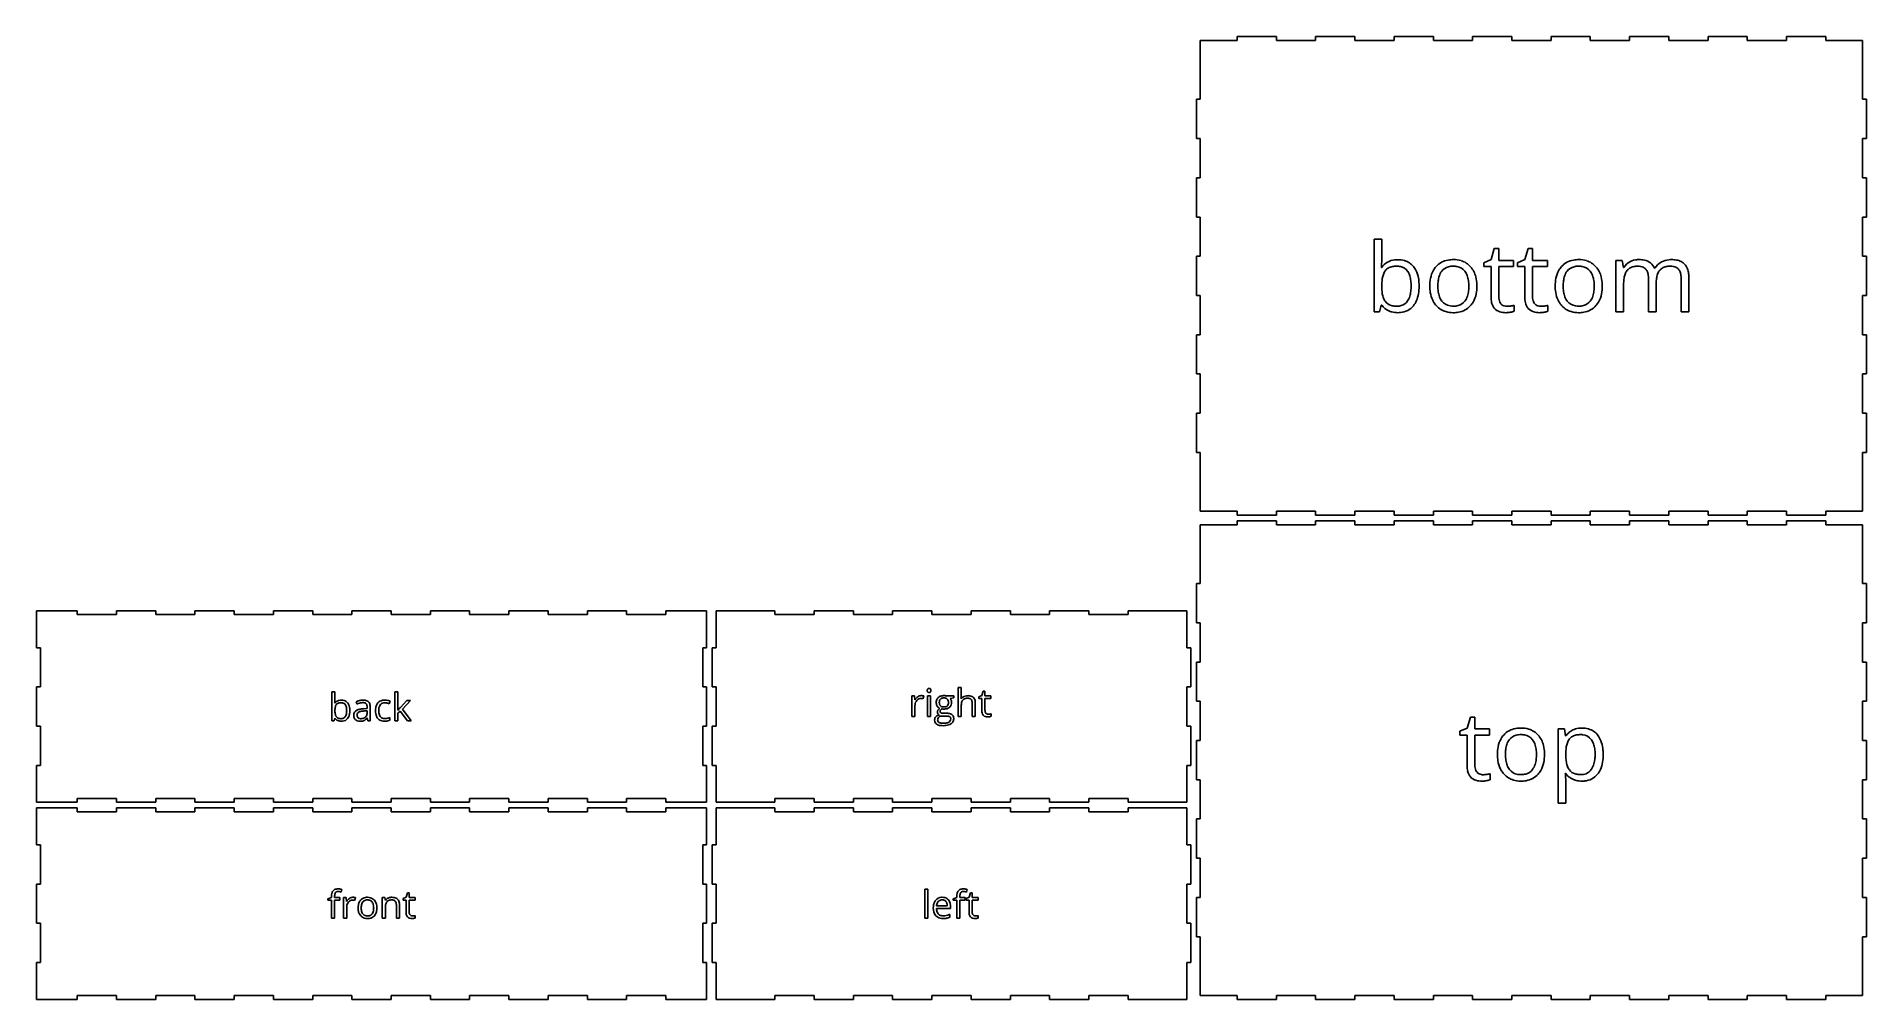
# Model space of a CAD drawing. Header units: millimetres. Extents: x 0 to 956, y 3 to 506.
import ezdxf

# ---------------------------------------------------------------- set-up
doc = ezdxf.new("R2010")
doc.units = ezdxf.units.MM

msp = doc.modelspace()

# ---------------------------------------------------------------- linework, layer by layer
at = {"layer": 'back_labelLayer'}
for p, q in [((154.27, 148.5), (154.27, 163.7)), ((154.27, 163.7), (155.89, 163.7)), ((155.89, 163.7), (155.89, 160)), ((187.17, 148.5), (187.17, 163.7)), ((187.17, 163.7), (188.77, 163.7)), ((188.77, 163.7), (188.77, 155.64)), ((155.81, 157.78), (155.89, 157.78)), ((167.42, 157.22), (166.92, 158.46)), ((170.91, 154.86), (172.72, 154.92)), ((172.69, 153.76), (171.06, 153.7)), ((172.69, 152.8), (172.69, 153.76)), ((172.72, 154.92), (172.72, 155.58)), ((174.31, 155.8), (174.31, 148.5)), ((184.79, 158.84), (184.29, 157.46)), ((188.69, 153.98), (188.77, 153.98)), ((189.99, 153.56), (188.77, 152.5)), ((193.77, 148.5), (189.99, 153.56)), ((190.05, 155.54), (193.51, 159.2)), ((195.43, 159.2), (191.09, 154.64)), ((191.09, 154.64), (195.73, 148.5)), ((193.51, 159.2), (195.43, 159.2)), ((155.43, 148.5), (154.27, 148.5)), ((155.77, 149.88), (155.43, 148.5)), ((155.89, 149.88), (155.77, 149.88)), ((172.78, 150.02), (172.71, 150.02)), ((173.11, 148.5), (172.78, 150.02)), ((174.31, 148.5), (173.11, 148.5)), ((184.63, 150.3), (184.63, 148.86)), ((188.77, 148.5), (187.17, 148.5)), ((188.77, 152.5), (188.77, 148.5)), ((195.73, 148.5), (193.77, 148.5))]:
    msp.add_line(p, q, dxfattribs=at)
for centre, radius, start, end in [((135.66, 159.37), 20.22, 355.47152, 355.65297), ((131.5, 159.66), 24.39, 355.72385, 358.1259), ((122.09, 159.98), 33.8, 358.11232, 0.04844), ((158.91, 155.67), 3.69, 95.18351, 145.1109), ((168.38, 153.87), 12.49, 177.61767, 180.04256), ((166.61, 153.82), 10.72, 179.77627, 185.70752), ((164.62, 154.06), 8.73, 171.06679, 177.84568), ((161.01, 154.64), 5.07, 160.89262, 171.23345), ((158.85, 155.41), 2.78, 143.33824, 161.25599), ((158.33, 155.75), 2.16, 120.14029, 142.4249), ((158.64, 155.17), 2.82, 100.44693, 119.67008), ((158.98, 153.47), 4.56, 89.57312, 100.73241), ((159.24, 153.84), 5.54, 89.87435, 96.81452), ((159.04, 154.27), 3.75, 78.67812, 90.37497), ((159.3, 154.42), 4.95, 74.23934, 90.56238), ((159.36, 155.62), 2.36, 35.54084, 79.80113), ((159.62, 155.63), 3.71, 38.56314, 74.06703), ((159.09, 155.43), 2.69, 32.70347, 35.52413), ((158.37, 155.02), 3.52, 15.77792, 32.01515), ((156.04, 154.33), 5.95, 6.16486, 16.03965), ((152.43, 153.92), 9.58, 359.76809, 6.30953), ((152.72, 153.85), 9.29, 353.49349, 0.22056), ((158.78, 154.97), 4.78, 16.47093, 38.40752), ((156.35, 154.21), 7.32, 5.13385, 16.79735), ((154.19, 153.81), 9.5, 350.65629, 0.33803), ((153.29, 153.88), 10.41, 359.87794, 5.40936), ((168.53, 151.57), 2.81, 115.49046, 182.35681), ((170.47, 151.88), 7.47, 106.35686, 118.33497), ((169.93, 149), 5.74, 101.35682, 117.07987), ((172.18, 147.46), 10.86, 112.21223, 115.96409), ((169.17, 151.61), 1.73, 120.97341, 172.41798), ((171.11, 150.15), 7.97, 103.62265, 112.43201), ((169.58, 150.98), 2.49, 113.58864, 121.68046), ((170.79, 150.9), 8.51, 104.51619, 106.54897), ((170.18, 149.54), 4.05, 102.79956, 113.24332), ((170.56, 151.87), 7.51, 90.07145, 104.6521), ((171.06, 143.73), 11.13, 92.46963, 101.70649), ((170.49, 152.76), 5.28, 90.44845, 103.76656), ((170.91, 146.44), 7.23, 96.35454, 102.99531), ((171.45, 141.8), 11.9, 91.85648, 96.44783), ((170.46, 154.04), 4.01, 83.65063, 90.17533), ((170.59, 152.53), 6.85, 81.56798, 90.32489), ((171.38, 139.03), 15.83, 91.71645, 92.90962), ((170.63, 155.38), 2.65, 70.57162, 83.99289), ((170.97, 156.32), 1.65, 42.72956, 71.03804), ((170.98, 155.11), 4.24, 68.22734, 81.74941), ((170.83, 156.24), 1.81, 20.40943, 41.44793), ((169.83, 155.86), 2.88, 7.82727, 20.60415), ((171.53, 156.48), 2.76, 47.86834, 68.2934), ((168.07, 155.61), 4.66, 359.69333, 8.00356), ((171.62, 156.66), 2.57, 19.23309, 46.67413), ((170.13, 156.11), 4.16, 6.33791, 19.68155), ((167.93, 155.83), 6.38, 359.80266, 6.65837), ((186, 153.84), 8.94, 169.89785, 180.3689), ((186.85, 153.77), 9.8, 179.93884, 183.9815), ((184.21, 153.54), 7.15, 183.59138, 196.35395), ((182.88, 154.42), 5.78, 153.08751, 170.10514), ((181.7, 154.98), 4.47, 138.65501, 152.68535), ((181.48, 155.14), 4.2, 101.49129, 138.31339), ((187.69, 153.83), 8.96, 174.53097, 180.15496), ((186.58, 153.76), 7.85, 179.70414, 188.07437), ((184.19, 154.22), 5.44, 160.14185, 175.1368), ((181.66, 155.21), 2.72, 114.42658, 161.66328), ((181.91, 154.37), 3.6, 88.71939, 112.56677), ((181.99, 153.04), 6.36, 89.58919, 102.17878), ((181.99, 154.37), 3.59, 87.67499, 89.97492), ((182.02, 152.08), 7.32, 77.77024, 89.94753), ((181.93, 153.32), 4.65, 81.69102, 87.50792), ((181.64, 151.29), 6.7, 77.2999, 81.73453), ((181.24, 149.41), 8.61, 74.78015, 77.44977), ((181.62, 150.76), 7.21, 68.32944, 74.88313), ((181.89, 151.32), 8.09, 74.6797, 77.95785), ((182.63, 154.03), 5.28, 70.09453, 74.73866), ((183.35, 155.98), 3.21, 63.5034, 70.18612), ((183.69, 156.69), 2.41, 62.92823, 63.18844), ((136.08, 157.67), 52.74, 356.03291, 356.64428), ((121.48, 158.65), 67.38, 356.02054, 356.05508), ((156.98, 156.45), 31.8, 356.6325, 357.491), ((169.56, 155.89), 19.21, 357.50419, 358.33068), ((177.97, 155.66), 10.8, 358.27389, 359.89273), ((196.6, 148.43), 9.6, 142.32339, 144.70752), ((201.71, 144.49), 16.05, 140.43311, 142.33658), ((208.37, 139.01), 24.68, 139.27989, 140.47033), ((216.07, 132.39), 34.83, 138.34177, 139.28771), ((158.81, 151.97), 3.59, 215.58503, 245.83616), ((162.38, 153.38), 6.47, 185.59246, 194.20509), ((159.67, 152.68), 3.67, 193.94303, 208.02184), ((158.58, 152.12), 2.44, 208.55363, 217.56051), ((158.49, 152.09), 2.35, 218.16905, 253.80471), ((159.08, 152.6), 4.28, 245.98019, 255.54556), ((158.93, 153.43), 3.77, 253.13824, 266.84833), ((159.22, 153.22), 4.92, 255.77554, 270.31854), ((159.05, 154.87), 5.21, 266.37757, 270.05105), ((159.09, 152.89), 3.23, 269.3869, 285.86305), ((159.26, 153.8), 5.5, 269.9226, 275.54817), ((159.52, 152.16), 3.84, 274.06401, 321.4081), ((159.33, 152.03), 2.33, 286.01629, 326.84974), ((158.17, 152.79), 3.72, 326.71051, 343.66618), ((156, 153.46), 5.99, 343.41714, 353.6369), ((158.96, 152.61), 4.56, 321.31613, 335.54363), ((157.5, 153.24), 6.14, 335.8306, 350.82548), ((169.8, 151.43), 4.08, 179.54573, 192.69494), ((168.43, 151.09), 2.66, 192.08276, 227.45208), ((168.5, 151.19), 2.79, 227.76893, 237.80502), ((168.74, 151.63), 3.29, 238.32731, 258.91836), ((169.98, 151.45), 2.56, 171.21219, 180.20582), ((169.74, 151.42), 2.32, 179.52657, 192.77872), ((168.95, 151.23), 1.51, 192.32645, 222.05799), ((168.9, 151.2), 1.44, 222.58046, 229.25462), ((169.09, 151.45), 1.76, 229.7837, 254.27244), ((169.09, 153.28), 4.97, 258.67196, 270.40475), ((169.36, 152.32), 2.68, 253.93967, 266.45337), ((169.13, 155.6), 7.3, 269.95389, 273.14911), ((169.44, 153.29), 3.65, 266.07823, 270.05906), ((169.48, 154.11), 4.46, 269.57921, 282.04135), ((169.25, 153.82), 5.51, 272.93352, 281.41391), ((169.6, 152.08), 3.74, 281.29794, 293.73138), ((169.8, 152.66), 2.98, 281.71209, 306.45939), ((169.87, 151.38), 2.99, 294.39327, 304.73716), ((169.95, 152.42), 2.71, 306.98808, 313.85599), ((169.08, 152.51), 4.37, 304.84854, 314.8531), ((169.93, 152.42), 2.71, 314.18921, 347.42698), ((167.43, 154.19), 6.72, 314.74451, 321.70717), ((168.57, 152.76), 4.12, 346.91776, 0.28245), ((167.52, 152.8), 5.16, 359.81747, 359.99941), ((181.86, 152.82), 4.69, 196.01666, 221.13493), ((181.39, 152.47), 4.11, 221.79763, 256.80205), ((183.75, 153.35), 4.99, 187.93153, 200.38853), ((182.22, 152.78), 3.36, 200.41836, 216.63925), ((181.58, 152.32), 2.57, 216.96952, 261.31031), ((181.87, 154.36), 6.06, 256.42438, 270.48899), ((181.87, 153.64), 3.92, 260.13595, 270.26921), ((181.85, 156.51), 6.79, 270.26584, 286.28914), ((181.93, 157.19), 8.89, 269.96551, 272.86431), ((182.07, 155.11), 6.8, 272.59804, 282.18785), ((182.54, 152.97), 4.61, 282.03443, 296.94545), ((181.44, 158.05), 8.38, 286.04606, 292.3654)]:
    msp.add_arc(centre, radius, start, end, dxfattribs=at)
at = {"layer": 'back_outsideCutPath'}
for p, q in [((0, 206), (0, 186.75)), ((21.25, 206), (0, 206)), ((21.25, 204), (21.25, 206)), ((41.75, 204), (21.25, 204)), ((62.25, 206), (41.75, 206)), ((41.75, 206), (41.75, 204)), ((62.25, 204), (62.25, 206)), ((82.75, 204), (62.25, 204)), ((103.25, 206), (82.75, 206)), ((82.75, 206), (82.75, 204)), ((103.25, 204), (103.25, 206)), ((123.75, 204), (103.25, 204)), ((144.25, 206), (123.75, 206)), ((123.75, 206), (123.75, 204)), ((144.25, 204), (144.25, 206)), ((164.75, 204), (144.25, 204)), ((185.25, 206), (164.75, 206)), ((164.75, 206), (164.75, 204)), ((185.25, 204), (185.25, 206)), ((205.75, 204), (185.25, 204)), ((226.25, 206), (205.75, 206)), ((205.75, 206), (205.75, 204)), ((226.25, 204), (226.25, 206)), ((246.75, 204), (226.25, 204)), ((267.25, 206), (246.75, 206)), ((246.75, 206), (246.75, 204)), ((267.25, 204), (267.25, 206)), ((287.75, 204), (267.25, 204)), ((308.25, 206), (287.75, 206)), ((287.75, 206), (287.75, 204)), ((308.25, 204), (308.25, 206)), ((328.75, 204), (308.25, 204)), ((350, 206), (328.75, 206)), ((328.75, 206), (328.75, 204)), ((350, 186.75), (350, 206)), ((0, 186.75), (2, 186.75)), ((2, 186.75), (2, 166.25)), ((348, 166.25), (348, 186.75)), ((348, 186.75), (350, 186.75)), ((2, 166.25), (0, 166.25)), ((0, 166.25), (0, 145.75)), ((350, 166.25), (348, 166.25)), ((350, 145.75), (350, 166.25)), ((0, 145.75), (2, 145.75)), ((2, 145.75), (2, 125.25)), ((348, 125.25), (348, 145.75)), ((348, 145.75), (350, 145.75)), ((2, 125.25), (0, 125.25)), ((0, 125.25), (0, 106)), ((350, 125.25), (348, 125.25)), ((350, 106), (350, 125.25)), ((0, 106), (21.25, 106)), ((21.25, 106), (21.25, 108)), ((21.25, 108), (41.75, 108)), ((41.75, 108), (41.75, 106)), ((41.75, 106), (62.25, 106)), ((62.25, 106), (62.25, 108)), ((62.25, 108), (82.75, 108)), ((82.75, 108), (82.75, 106)), ((82.75, 106), (103.25, 106)), ((103.25, 106), (103.25, 108)), ((103.25, 108), (123.75, 108)), ((123.75, 108), (123.75, 106)), ((123.75, 106), (144.25, 106)), ((144.25, 106), (144.25, 108)), ((144.25, 108), (164.75, 108)), ((164.75, 108), (164.75, 106)), ((164.75, 106), (185.25, 106)), ((185.25, 106), (185.25, 108)), ((185.25, 108), (205.75, 108)), ((205.75, 108), (205.75, 106)), ((205.75, 106), (226.25, 106)), ((226.25, 106), (226.25, 108)), ((226.25, 108), (246.75, 108)), ((246.75, 108), (246.75, 106)), ((246.75, 106), (267.25, 106)), ((267.25, 106), (267.25, 108)), ((267.25, 108), (287.75, 108)), ((287.75, 108), (287.75, 106)), ((287.75, 106), (308.25, 106)), ((308.25, 106), (308.25, 108)), ((308.25, 108), (328.75, 108)), ((328.75, 108), (328.75, 106)), ((328.75, 106), (350, 106))]:
    msp.add_line(p, q, dxfattribs=at)
at = {"layer": 'bottom_labelLayer'}
for p, q in [((698.75, 362.25), (698.75, 400.24)), ((698.75, 400.24), (702.8, 400.24)), ((702.8, 400.24), (702.8, 391.01)), ((759.88, 389.5), (761.59, 395.21)), ((761.59, 395.21), (763.93, 395.21)), ((763.93, 395.21), (763.93, 389.01)), ((777.53, 389.5), (779.24, 395.21)), ((779.24, 395.21), (781.59, 395.21)), ((781.59, 395.21), (781.59, 389.01)), ((702.61, 385.44), (702.8, 385.44)), ((756.05, 387.81), (759.88, 389.5)), ((756.05, 385.86), (756.05, 387.81)), ((759.88, 385.86), (756.05, 385.86)), ((759.88, 369.94), (759.88, 385.86)), ((763.93, 389.01), (771.7, 389.01)), ((771.7, 385.86), (763.93, 385.86)), ((763.93, 385.86), (763.93, 370.11)), ((771.7, 389.01), (771.7, 385.86)), ((773.7, 387.81), (777.53, 389.5)), ((773.7, 385.86), (773.7, 387.81)), ((777.53, 385.86), (773.7, 385.86)), ((777.53, 369.94), (777.53, 385.86)), ((781.59, 389.01), (789.35, 389.01)), ((789.35, 385.86), (781.59, 385.86)), ((781.59, 385.86), (781.59, 370.11)), ((789.35, 389.01), (789.35, 385.86)), ((825.09, 362.25), (825.09, 389.01)), ((825.09, 389.01), (828.39, 389.01)), ((828.39, 389.01), (829.05, 385.35)), ((829.05, 385.35), (829.24, 385.35)), ((845.36, 384.96), (845.55, 384.96)), ((829.14, 376.29), (829.14, 362.25)), ((842.13, 362.25), (842.13, 379.66)), ((846.19, 377.19), (846.19, 362.25)), ((859.2, 362.25), (859.2, 379.66)), ((863.25, 379.71), (863.25, 362.25)), ((702.51, 365.69), (701.65, 362.25)), ((702.8, 365.69), (702.51, 365.69)), ((771.89, 365.6), (771.89, 362.49)), ((789.54, 365.6), (789.54, 362.49)), ((701.65, 362.25), (698.75, 362.25)), ((829.14, 362.25), (825.09, 362.25)), ((846.19, 362.25), (842.13, 362.25)), ((863.25, 362.25), (859.2, 362.25))]:
    msp.add_line(p, q, dxfattribs=at)
for centre, radius, start, end in [((652.17, 389.44), 50.6, 355.47151, 355.65277), ((641.82, 390.15), 60.97, 355.72387, 358.12589), ((618.31, 390.94), 84.5, 358.11232, 0.04844), ((710.36, 380.17), 9.21, 95.18351, 145.1109), ((710.2, 379.53), 6.94, 143.33823, 161.25599), ((708.9, 380.39), 5.39, 120.14029, 142.4249), ((709.69, 378.93), 7.05, 100.44694, 119.67008), ((710.53, 374.67), 11.39, 89.57313, 100.73243), ((711.17, 375.61), 13.84, 89.87434, 96.81455), ((710.68, 376.68), 9.37, 78.67813, 90.37496), ((711.32, 377.06), 12.39, 74.23933, 90.56238), ((711.47, 380.06), 5.91, 35.54084, 79.80112), ((712.14, 380.07), 9.27, 38.56313, 74.06704), ((710.81, 379.58), 6.72, 32.70341, 35.52426), ((708.99, 378.55), 8.81, 15.77794, 32.01514), ((710.03, 378.43), 11.94, 16.47093, 38.40753), ((741.8, 377.21), 13.76, 150.71115, 169.46955), ((739.51, 378.38), 11.2, 138.17594, 150.22874), ((739.13, 378.67), 10.72, 99.17593, 137.98327), ((740.81, 378.39), 8.38, 142.90257, 162.37496), ((739.23, 379.5), 6.45, 103.46852, 142.31189), ((740.18, 373.76), 15.74, 89.73263, 100.07598), ((740.04, 376.41), 9.65, 89.4806, 103.88051), ((740.19, 375.83), 10.22, 79.34535, 90.31748), ((740.39, 375.88), 13.62, 73.52228, 90.56922), ((740.97, 379.3), 6.67, 37.95776, 80.40062), ((741.19, 378.78), 10.61, 41.14457, 73.21338), ((739.6, 378.33), 8.34, 20.02571, 37.43505), ((739.66, 377.47), 12.62, 13.50143, 41.07034), ((807.3, 377.21), 13.76, 150.71115, 169.46955), ((805.02, 378.38), 11.2, 138.17594, 150.22874), ((804.64, 378.67), 10.72, 99.17593, 137.98327), ((806.31, 378.39), 8.38, 142.90257, 162.37496), ((804.74, 379.5), 6.45, 103.46852, 142.31189), ((805.68, 373.76), 15.74, 89.73263, 100.07598), ((805.55, 376.41), 9.65, 89.4806, 103.88051), ((805.69, 375.83), 10.22, 79.34535, 90.31748), ((805.89, 375.88), 13.62, 73.52228, 90.56922), ((806.47, 379.3), 6.67, 37.95776, 80.40062), ((806.69, 378.78), 10.61, 41.14457, 73.21338), ((805.1, 378.33), 8.34, 20.02571, 37.43505), ((805.17, 377.47), 12.62, 13.50143, 41.07034), ((836.11, 381.31), 7.97, 117.12095, 149.54238), ((836.35, 379.69), 6.8, 143.07698, 161.39139), ((835.12, 380.52), 5.31, 123.70205, 142.3022), ((835.64, 379.61), 6.36, 101.15463, 123.06557), ((836.92, 379.86), 9.62, 93.83433, 117.50721), ((836.42, 375.99), 10.07, 89.55732, 101.48322), ((837.15, 377.88), 11.62, 89.96618, 94.28314), ((836.51, 376.56), 9.49, 85.52377, 90.07937), ((837.28, 376.23), 13.27, 77.55723, 90.5513), ((836.77, 379.32), 6.72, 72.36011, 85.95617), ((837.56, 381.66), 4.25, 41.06107, 72.89936), ((838.51, 381.52), 7.83, 52.7027, 78.00538), ((837.01, 381.31), 4.9, 20.70712, 40.02176), ((834.58, 380.37), 7.5, 7.98646, 20.79496), ((838.95, 382.34), 6.92, 22.20979, 51.49706), ((852.89, 380.75), 8.46, 119.40417, 150.18288), ((853.19, 379.66), 6.7, 140.97653, 161.16995), ((852.12, 380.45), 5.37, 122.35972, 140.28841), ((853.83, 379.32), 10.17, 118.25837, 120.06297), ((853.83, 379.22), 10.26, 95.86352, 117.96932), ((852.72, 379.39), 6.59, 101.00322, 121.78405), ((853.5, 375.63), 10.43, 89.56213, 101.29617), ((854.18, 376.71), 12.79, 89.91968, 96.26175), ((853.59, 376.65), 9.41, 85.81445, 90.06853), ((854.29, 375.41), 14.09, 79.9361, 90.38038), ((853.84, 379.32), 6.73, 72.63955, 86.25681), ((854.61, 381.66), 4.26, 41.04081, 73.17927), ((855.23, 380.49), 8.92, 62.97232, 80.16652), ((854.08, 381.31), 4.9, 20.70712, 40.02176), ((851.65, 380.37), 7.5, 7.98646, 20.79496), ((856.21, 382.51), 6.68, 44.229, 62.62291), ((855.91, 382.38), 6.98, 19.56121, 43.31612), ((851.68, 380.79), 11.51, 7.50419, 19.96454), ((734.03, 375.68), 31.22, 177.61767, 180.04254), ((729.6, 375.55), 26.8, 179.77627, 185.70752), ((724.64, 376.15), 21.82, 171.06678, 177.84568), ((719.03, 374.46), 16.18, 185.59248, 194.20507), ((715.61, 377.61), 12.68, 160.89263, 171.23344), ((703.08, 374.64), 14.97, 343.41714, 353.63692), ((703.18, 376.83), 14.87, 6.16486, 16.03964), ((694.17, 375.8), 23.94, 359.76808, 6.30952), ((694.89, 375.61), 23.22, 353.49348, 0.22055), ((703.96, 376.52), 18.31, 5.13385, 16.79734), ((698.55, 375.51), 23.76, 350.65628, 0.33804), ((696.3, 375.71), 26.01, 359.87793, 5.40936), ((748.94, 375.8), 21.04, 169.2443, 180.38808), ((748.17, 375.57), 20.27, 179.77447, 189.09328), ((753.51, 375.75), 21.42, 173.00862, 180.24638), ((752.62, 375.55), 20.52, 179.70596, 187.91607), ((745.77, 376.73), 13.61, 162.06531, 173.16748), ((735.47, 376.82), 12.74, 7.74399, 20.06902), ((734.29, 374.69), 13.94, 342.36157, 353.75376), ((728.06, 375.76), 20.22, 359.70757, 7.89727), ((726.94, 375.58), 21.35, 353.53631, 0.20142), ((733.77, 375.93), 18.71, 1.12772, 13.88), ((731.55, 375.51), 20.93, 349.17619, 0.38627), ((728.7, 375.66), 23.78, 359.99188, 1.54201), ((814.44, 375.8), 21.04, 169.2443, 180.38808), ((813.68, 375.57), 20.27, 179.77447, 189.09328), ((819.02, 375.75), 21.42, 173.00862, 180.24638), ((818.12, 375.55), 20.52, 179.70596, 187.91607), ((811.28, 376.73), 13.61, 162.06531, 173.16748), ((800.97, 376.82), 12.74, 7.74399, 20.06902), ((799.79, 374.69), 13.94, 342.36157, 353.75376), ((793.57, 375.76), 20.22, 359.70757, 7.89727), ((792.44, 375.58), 21.35, 353.53631, 0.20142), ((799.28, 375.93), 18.71, 1.12772, 13.88), ((797.05, 375.51), 20.93, 349.17619, 0.38627), ((794.2, 375.66), 23.78, 359.99188, 1.54201), ((857.36, 376.3), 28.22, 178.09761, 180.02531), ((849.52, 376.65), 20.36, 171.3042, 178.35015), ((841.31, 377.94), 12.05, 161.02345, 171.44691), ((830.18, 379.72), 11.96, 359.69483, 8.14715), ((864, 377.29), 17.82, 172.37766, 180.18296), ((868.7, 377.19), 22.52, 179.89419, 180.00006), ((857.24, 378.22), 10.99, 160.87318, 172.52724), ((847.24, 379.72), 11.96, 359.69483, 8.14715), ((844.66, 379.8), 18.59, 359.71074, 7.69073), ((710.1, 370.92), 8.98, 215.58502, 245.83617), ((712.27, 372.7), 9.18, 193.94304, 208.02184), ((709.53, 371.31), 6.11, 208.55365, 217.56054), ((709.3, 371.22), 5.88, 218.16905, 253.80472), ((710.39, 374.58), 9.41, 253.13824, 266.84831), ((710.7, 378.19), 13.03, 266.37756, 270.05104), ((710.8, 373.23), 8.08, 269.38689, 285.86306), ((711.87, 371.4), 9.59, 274.064, 321.4081), ((711.4, 371.07), 5.83, 286.01629, 326.84974), ((708.5, 372.98), 9.3, 326.7105, 343.66618), ((710.47, 372.53), 11.39, 321.31615, 335.54361), ((706.83, 374.1), 15.36, 335.8306, 350.82548), ((742.97, 374.69), 14.99, 188.91024, 205.31715), ((741.42, 374.05), 13.32, 205.65601, 208.44612), ((739.41, 372.82), 10.97, 207.7947, 238.6758), ((745.09, 374.47), 12.92, 187.76393, 200.09768), ((740.95, 372.95), 8.5, 200.08459, 216.91316), ((739.55, 373.1), 11.28, 238.81156, 253.24283), ((739.43, 371.87), 6.64, 217.30096, 261.70991), ((740.14, 375.22), 10.07, 260.50331, 270.24769), ((740.27, 374.57), 9.41, 269.44817, 284.72557), ((741.02, 371.81), 6.55, 284.56623, 322.63338), ((741.16, 372.67), 10.8, 278.89591, 317.99792), ((739.27, 373.06), 8.7, 323.00893, 342.63905), ((740.77, 372.98), 11.31, 318.14398, 329.75662), ((738.6, 374.11), 13.75, 330.25071, 349.41165), ((772.62, 369.8), 12.74, 179.3551, 192.84776), ((766.23, 368.07), 6.13, 190.38176, 253.87724), ((772.1, 370.06), 8.16, 179.64166, 189.75059), ((769.21, 369.55), 5.23, 189.54796, 205.78736), ((768.03, 369), 3.93, 206.12943, 221.40841), ((767.9, 368.9), 3.76, 221.59492, 262.35052), ((768.21, 370.52), 5.42, 261.32662, 270.1913), ((768.26, 378.42), 13.31, 269.88036, 278.30283), ((768.39, 377.38), 12.27, 278.41539, 279.00804), ((766.89, 386.92), 21.92, 278.95895, 280.51046), ((768.32, 379.29), 14.16, 280.48475, 282.62684), ((769.56, 373.74), 8.47, 282.58767, 285.57951), ((770.19, 371.44), 6.09, 285.72399, 286.25603), ((790.27, 369.8), 12.74, 179.3551, 192.84776), ((783.88, 368.07), 6.13, 190.38176, 253.87724), ((789.75, 370.06), 8.16, 179.64166, 189.75059), ((786.87, 369.55), 5.23, 189.54796, 205.78736), ((785.68, 369), 3.93, 206.12943, 221.40841), ((785.55, 368.9), 3.76, 221.59492, 262.35052), ((785.86, 370.52), 5.42, 261.32662, 270.1913), ((785.91, 378.42), 13.31, 269.88036, 278.30283), ((786.04, 377.38), 12.27, 278.41539, 279.00804), ((784.54, 386.92), 21.92, 278.95895, 280.51046), ((785.97, 379.29), 14.16, 280.48475, 282.62684), ((787.22, 373.74), 8.47, 282.58767, 285.57951), ((787.84, 371.44), 6.09, 285.72399, 286.25603), ((808.47, 374.69), 14.99, 188.91024, 205.31715), ((806.92, 374.05), 13.32, 205.65601, 208.44612), ((804.92, 372.82), 10.97, 207.7947, 238.6758), ((810.6, 374.47), 12.92, 187.76393, 200.09768), ((806.45, 372.95), 8.5, 200.08459, 216.91316), ((805.06, 373.1), 11.28, 238.81156, 253.24283), ((804.94, 371.87), 6.64, 217.30096, 261.70991), ((805.64, 375.22), 10.07, 260.50331, 270.24769), ((805.77, 374.57), 9.41, 269.44817, 284.72557), ((806.52, 371.81), 6.55, 284.56623, 322.63338), ((806.66, 372.67), 10.8, 278.89591, 317.99792), ((804.78, 373.06), 8.7, 323.00893, 342.63905), ((806.27, 372.98), 11.31, 318.14398, 329.75662), ((804.1, 374.11), 13.75, 330.25071, 349.41165), ((710.78, 372.5), 10.7, 245.98016, 255.54557), ((711.13, 374.05), 12.29, 255.77554, 270.31854), ((711.22, 375.51), 13.75, 269.92258, 275.54817), ((739.99, 374.78), 13.01, 253.54369, 270.41824), ((740.15, 377.5), 15.74, 269.75029, 279.80332), ((767.48, 372.35), 10.59, 253.78479, 270.88526), ((767.64, 372.15), 10.39, 270.00315, 270.76059), ((767.59, 374.39), 12.63, 270.89325, 275.54838), ((767.12, 379.3), 17.57, 275.52603, 279.29395), ((767.53, 376.93), 15.16, 279.18631, 280.11425), ((768.21, 373.24), 11.41, 280.00701, 283.37353), ((769.23, 369.01), 7.05, 283.30693, 288.11976), ((770.19, 366.1), 3.99, 287.98884, 295.30483), ((785.13, 372.35), 10.59, 253.78479, 270.88526), ((785.3, 372.15), 10.39, 270.00315, 270.76059), ((785.24, 374.39), 12.63, 270.89325, 275.54838), ((784.77, 379.3), 17.57, 275.52603, 279.29395), ((785.18, 376.93), 15.16, 279.18631, 280.11425), ((785.86, 373.24), 11.41, 280.00701, 283.37353), ((786.88, 369.01), 7.05, 283.30693, 288.11976), ((787.84, 366.1), 3.99, 287.98884, 295.30483), ((805.49, 374.78), 13.01, 253.54369, 270.41824), ((805.65, 377.5), 15.74, 269.75029, 279.80332)]:
    msp.add_arc(centre, radius, start, end, dxfattribs=at)
at = {"layer": 'bottom_outsideCutPath'}
for p, q in [((608, 504), (608, 473.25)), ((627.25, 504), (608, 504)), ((647.75, 506), (627.25, 506)), ((627.25, 506), (627.25, 504)), ((647.75, 504), (647.75, 506)), ((668.25, 504), (647.75, 504)), ((688.75, 506), (668.25, 506)), ((668.25, 506), (668.25, 504)), ((688.75, 504), (688.75, 506)), ((709.25, 504), (688.75, 504)), ((729.75, 506), (709.25, 506)), ((709.25, 506), (709.25, 504)), ((729.75, 504), (729.75, 506)), ((750.25, 504), (729.75, 504)), ((770.75, 506), (750.25, 506)), ((750.25, 506), (750.25, 504)), ((770.75, 504), (770.75, 506)), ((791.25, 504), (770.75, 504)), ((811.75, 506), (791.25, 506)), ((791.25, 506), (791.25, 504)), ((811.75, 504), (811.75, 506)), ((832.25, 504), (811.75, 504)), ((852.75, 506), (832.25, 506)), ((832.25, 506), (832.25, 504)), ((852.75, 504), (852.75, 506)), ((873.25, 504), (852.75, 504)), ((893.75, 506), (873.25, 506)), ((873.25, 506), (873.25, 504)), ((893.75, 504), (893.75, 506)), ((914.25, 504), (893.75, 504)), ((934.75, 506), (914.25, 506)), ((914.25, 506), (914.25, 504)), ((934.75, 504), (934.75, 506)), ((954, 504), (934.75, 504)), ((954, 493.75), (954, 504)), ((954, 473.25), (954, 493.75)), ((608, 473.25), (606, 473.25)), ((606, 473.25), (606, 452.75)), ((956, 473.25), (954, 473.25)), ((956, 452.75), (956, 473.25)), ((606, 452.75), (608, 452.75)), ((608, 452.75), (608, 432.25)), ((954, 432.25), (954, 452.75)), ((954, 452.75), (956, 452.75)), ((608, 432.25), (606, 432.25)), ((606, 432.25), (606, 411.75)), ((956, 432.25), (954, 432.25)), ((956, 411.75), (956, 432.25)), ((606, 411.75), (608, 411.75)), ((608, 411.75), (608, 391.25)), ((954, 391.25), (954, 411.75)), ((954, 411.75), (956, 411.75)), ((608, 391.25), (606, 391.25)), ((606, 391.25), (606, 370.75)), ((956, 391.25), (954, 391.25)), ((956, 370.75), (956, 391.25)), ((606, 370.75), (608, 370.75)), ((608, 370.75), (608, 350.25)), ((954, 350.25), (954, 370.75)), ((954, 370.75), (956, 370.75)), ((608, 350.25), (606, 350.25)), ((606, 350.25), (606, 329.75)), ((956, 350.25), (954, 350.25)), ((956, 329.75), (956, 350.25)), ((606, 329.75), (608, 329.75)), ((608, 329.75), (608, 309.25)), ((954, 309.25), (954, 329.75)), ((954, 329.75), (956, 329.75)), ((608, 309.25), (606, 309.25)), ((606, 309.25), (606, 288.75)), ((956, 309.25), (954, 309.25)), ((956, 288.75), (956, 309.25)), ((606, 288.75), (608, 288.75)), ((608, 288.75), (608, 268.25)), ((954, 258), (954, 288.75)), ((954, 288.75), (956, 288.75)), ((608, 268.25), (608, 258)), ((608, 258), (627.25, 258)), ((627.25, 258), (627.25, 256)), ((627.25, 256), (647.75, 256)), ((647.75, 256), (647.75, 258)), ((647.75, 258), (668.25, 258)), ((668.25, 258), (668.25, 256)), ((668.25, 256), (688.75, 256)), ((688.75, 256), (688.75, 258)), ((688.75, 258), (709.25, 258)), ((709.25, 258), (709.25, 256)), ((709.25, 256), (729.75, 256)), ((729.75, 256), (729.75, 258)), ((729.75, 258), (750.25, 258)), ((750.25, 258), (750.25, 256)), ((750.25, 256), (770.75, 256)), ((770.75, 256), (770.75, 258)), ((770.75, 258), (791.25, 258)), ((791.25, 258), (791.25, 256)), ((791.25, 256), (811.75, 256)), ((811.75, 256), (811.75, 258)), ((811.75, 258), (832.25, 258)), ((832.25, 258), (832.25, 256)), ((832.25, 256), (852.75, 256)), ((852.75, 256), (852.75, 258)), ((852.75, 258), (873.25, 258)), ((873.25, 258), (873.25, 256)), ((873.25, 256), (893.75, 256)), ((893.75, 256), (893.75, 258)), ((893.75, 258), (914.25, 258)), ((914.25, 258), (914.25, 256)), ((914.25, 256), (934.75, 256)), ((934.75, 256), (934.75, 258)), ((934.75, 258), (954, 258))]:
    msp.add_line(p, q, dxfattribs=at)
at = {"layer": 'front_labelLayer'}
for p, q in [((159.53, 60.41), (159.11, 59.11)), ((193.02, 56.34), (193.71, 58.63)), ((193.71, 58.63), (194.64, 58.63)), ((194.64, 58.63), (194.64, 56.15)), ((152.17, 55.62), (154.09, 56.21)), ((152.17, 54.89), (152.17, 55.62)), ((154.09, 54.89), (152.17, 54.89)), ((154.09, 56.21), (154.09, 56.8)), ((154.09, 45.45), (154.09, 54.89)), ((155.71, 56.84), (155.71, 56.15)), ((155.71, 56.15), (158.43, 56.15)), ((158.43, 54.89), (155.71, 54.89)), ((155.71, 54.89), (155.71, 45.45)), ((158.43, 56.15), (158.43, 54.89)), ((160.39, 45.45), (160.39, 56.15)), ((160.39, 56.15), (161.72, 56.15)), ((161.72, 56.15), (161.91, 54.17)), ((161.91, 54.17), (161.99, 54.17)), ((162.01, 51.19), (162.01, 45.45)), ((166.55, 56.23), (166.32, 54.72)), ((180.63, 45.45), (180.63, 56.15)), ((180.63, 56.15), (181.95, 56.15)), ((181.95, 56.15), (182.21, 54.68)), ((182.21, 54.68), (182.29, 54.68)), ((182.25, 51.06), (182.25, 45.45)), ((187.95, 45.45), (187.95, 52.37)), ((189.58, 52.43), (189.58, 45.45)), ((191.49, 55.67), (193.02, 56.34)), ((191.49, 54.89), (191.49, 55.67)), ((193.02, 54.89), (191.49, 54.89)), ((193.02, 48.52), (193.02, 54.89)), ((194.64, 56.15), (197.75, 56.15)), ((197.75, 54.89), (194.64, 54.89)), ((194.64, 54.89), (194.64, 48.59)), ((197.75, 56.15), (197.75, 54.89)), ((155.71, 45.45), (154.09, 45.45)), ((162.01, 45.45), (160.39, 45.45)), ((182.25, 45.45), (180.63, 45.45)), ((189.58, 45.45), (187.95, 45.45)), ((197.83, 46.78), (197.83, 45.54))]:
    msp.add_line(p, q, dxfattribs=at)
for centre, radius, start, end in [((160.66, 56.88), 6.57, 167.5776, 180.65867), ((157.57, 57.6), 3.4, 141.7434, 168.23221), ((157.06, 57.86), 2.84, 98.25515, 139.62033), ((161.27, 56.94), 5.56, 171.6528, 178.43834), ((159.05, 57.27), 3.31, 161.84378, 171.78468), ((157.69, 57.73), 1.88, 145.06887, 162.18019), ((157.29, 57.98), 1.4, 102.76774, 144.33802), ((157.51, 55.82), 4.93, 89.6697, 99.93144), ((157.49, 57.23), 2.19, 89.48594, 103.41971), ((157.49, 55.93), 3.49, 83.07604, 89.79272), ((157.51, 55.53), 5.22, 81.56408, 89.70176), ((157.28, 54.21), 5.21, 76.51834, 83.0217), ((157.14, 52.97), 7.81, 75.97398, 81.65649), ((156.67, 51.62), 7.87, 71.96134, 76.59185), ((156.51, 50.36), 10.49, 73.29638, 76.0946), ((163.36, 56.85), 7.65, 178.19737, 180.02317), ((166.76, 51.48), 5.47, 139.41393, 150.60329), ((166.93, 51.2), 4.92, 173.69079, 180.08825), ((165.72, 51.38), 3.7, 138.95758, 174.54223), ((165.78, 52.32), 4.18, 124.23216, 139.41609), ((165.82, 51.29), 3.84, 135.62086, 138.83781), ((165.13, 52.06), 2.81, 89.63353, 137.08808), ((165.25, 53.11), 3.23, 89.67967, 124.44056), ((165.15, 51.07), 3.8, 87.34374, 89.96598), ((165.29, 48.9), 7.44, 84.99229, 90.12809), ((165.08, 49.9), 4.98, 81.58843, 87.19164), ((164.77, 47.75), 7.14, 77.44538, 81.63601), ((165.46, 50.91), 5.43, 78.48919, 85.0266), ((176.37, 50.86), 8.42, 169.2443, 180.38808), ((176.06, 50.78), 8.11, 179.77447, 189.09328), ((173.98, 50.42), 6, 188.91025, 205.31715), ((173.51, 51.43), 5.5, 150.71116, 169.46954), ((173.36, 50.17), 5.33, 205.65598, 208.4461), ((172.6, 51.9), 4.48, 138.17596, 150.22871), ((172.45, 52.01), 4.29, 99.17593, 137.98328), ((178.2, 50.84), 8.57, 173.00861, 180.24637), ((177.84, 50.77), 8.21, 179.70596, 187.91608), ((175.1, 51.24), 5.44, 162.0653, 173.16748), ((174.83, 50.33), 5.17, 187.76393, 200.09769), ((173.12, 51.9), 3.35, 142.90256, 162.37497), ((173.17, 49.73), 3.4, 200.08459, 216.91315), ((172.49, 52.34), 2.58, 103.46852, 142.31188), ((172.87, 50.05), 6.3, 89.73264, 100.07599), ((172.81, 51.11), 3.86, 89.48059, 103.88052), ((172.87, 50.88), 4.09, 79.34535, 90.3175), ((172.95, 50.9), 5.45, 73.52227, 90.56922), ((173.18, 52.27), 2.67, 37.95776, 80.40062), ((173.27, 52.06), 4.24, 41.14457, 73.21338), ((172.63, 51.88), 3.34, 20.02571, 37.43506), ((172.5, 49.77), 3.48, 323.00893, 342.63905), ((170.98, 51.27), 5.1, 7.744, 20.06902), ((170.51, 50.42), 5.58, 342.36157, 353.75375), ((168.02, 50.85), 8.09, 359.70755, 7.89728), ((167.57, 50.78), 8.54, 353.53632, 0.20141), ((172.66, 51.53), 5.05, 13.50143, 41.07035), ((172.23, 50.19), 5.5, 330.2507, 349.41165), ((170.3, 50.92), 7.48, 1.12773, 13.88), ((169.41, 50.75), 8.37, 349.17619, 0.38626), ((168.27, 50.81), 9.51, 359.99186, 1.54194), ((192.64, 51.07), 10.39, 178.08104, 180.02366), ((189.91, 51.19), 7.66, 171.17659, 178.32176), ((185.06, 52.93), 3.28, 116.94429, 147.65256), ((186.91, 51.67), 4.61, 159.95343, 171.38011), ((185.07, 52.36), 2.65, 140.15191, 160.31465), ((184.76, 52.57), 2.29, 118.54395, 139.1927), ((185.4, 52.36), 3.95, 115.80725, 117.60677), ((185.11, 51.88), 3.05, 100.11763, 118.16026), ((185.58, 51.95), 4.39, 94.32267, 115.54545), ((185.46, 50.06), 4.91, 89.5933, 100.37179), ((185.68, 51.04), 5.31, 89.95788, 94.71092), ((185.5, 50.67), 4.3, 84.01975, 90.15109), ((185.73, 49.94), 6.4, 80.55855, 90.35382), ((185.67, 52.05), 2.9, 71.08279, 84.3691), ((186.03, 53.07), 1.83, 43.3791, 71.53861), ((186.13, 52.26), 4.05, 65.10943, 80.76382), ((185.93, 53.02), 1.93, 22.70245, 42.34195), ((185.07, 52.67), 2.86, 8.49312, 22.658), ((186.6, 53.3), 2.91, 46.55845, 64.87823), ((183.37, 52.4), 4.58, 359.67143, 8.68772), ((186.63, 53.41), 2.81, 19.38488, 45.59971), ((185.01, 52.8), 4.55, 6.96336, 19.83633), ((182.5, 52.46), 7.07, 359.76314, 7.21157), ((198.12, 48.47), 5.1, 179.35511, 192.84776), ((197.91, 48.57), 3.26, 179.64168, 189.75056), ((196.76, 48.37), 2.09, 189.54797, 205.78734), ((172.56, 49.67), 4.39, 207.7947, 238.6758), ((172.62, 49.79), 4.51, 238.81154, 253.24285), ((172.57, 49.29), 2.66, 217.30095, 261.70991), ((172.79, 50.46), 5.21, 253.5437, 270.41824), ((172.85, 50.63), 4.03, 260.50331, 270.24769), ((172.85, 51.55), 6.29, 269.75028, 279.80332), ((172.9, 50.37), 3.77, 269.44816, 284.72556), ((173.2, 49.27), 2.62, 284.56624, 322.63339), ((173.26, 49.61), 4.32, 278.89592, 317.99791), ((173.1, 49.74), 4.52, 318.14397, 329.75663), ((195.56, 47.77), 2.45, 190.38177, 253.87724), ((196.28, 48.15), 1.57, 206.12941, 221.4084), ((196.06, 49.48), 4.23, 253.78479, 270.88525), ((196.23, 48.11), 1.51, 221.59491, 262.35053), ((196.36, 48.76), 2.17, 261.32662, 270.19128), ((196.13, 49.41), 4.16, 270.00336, 270.76063), ((196.1, 50.3), 5.05, 270.89325, 275.5484), ((196.37, 51.91), 5.32, 269.88034, 278.30282), ((195.92, 52.27), 7.03, 275.52601, 279.29397), ((196.08, 51.32), 6.06, 279.18621, 280.11426), ((196.42, 51.51), 4.91, 278.4159, 279.00766), ((196.35, 49.84), 4.56, 280.007, 283.37354), ((195.83, 55.32), 8.77, 278.95897, 280.51039), ((196.76, 48.15), 2.82, 283.30699, 288.11976), ((196.4, 52.26), 5.66, 280.48475, 282.62685), ((196.9, 50.04), 3.39, 282.58762, 285.57953), ((197.15, 46.99), 1.59, 287.98884, 295.3048), ((197.15, 49.12), 2.43, 285.72319, 286.25667)]:
    msp.add_arc(centre, radius, start, end, dxfattribs=at)
at = {"layer": 'front_outsideCutPath'}
for p, q in [((0, 103), (0, 83.75)), ((21.25, 103), (0, 103)), ((21.25, 101), (21.25, 103)), ((41.75, 101), (21.25, 101)), ((62.25, 103), (41.75, 103)), ((41.75, 103), (41.75, 101)), ((62.25, 101), (62.25, 103)), ((82.75, 101), (62.25, 101)), ((103.25, 103), (82.75, 103)), ((82.75, 103), (82.75, 101)), ((103.25, 101), (103.25, 103)), ((123.75, 101), (103.25, 101)), ((144.25, 103), (123.75, 103)), ((123.75, 103), (123.75, 101)), ((144.25, 101), (144.25, 103)), ((164.75, 101), (144.25, 101)), ((185.25, 103), (164.75, 103)), ((164.75, 103), (164.75, 101)), ((185.25, 101), (185.25, 103)), ((205.75, 101), (185.25, 101)), ((226.25, 103), (205.75, 103)), ((205.75, 103), (205.75, 101)), ((226.25, 101), (226.25, 103)), ((246.75, 101), (226.25, 101)), ((267.25, 103), (246.75, 103)), ((246.75, 103), (246.75, 101)), ((267.25, 101), (267.25, 103)), ((287.75, 101), (267.25, 101)), ((308.25, 103), (287.75, 103)), ((287.75, 103), (287.75, 101)), ((308.25, 101), (308.25, 103)), ((328.75, 101), (308.25, 101)), ((350, 103), (328.75, 103)), ((328.75, 103), (328.75, 101)), ((350, 83.75), (350, 103)), ((0, 83.75), (2, 83.75)), ((2, 83.75), (2, 63.25)), ((348, 63.25), (348, 83.75)), ((348, 83.75), (350, 83.75)), ((2, 63.25), (0, 63.25)), ((0, 63.25), (0, 42.75)), ((350, 63.25), (348, 63.25)), ((350, 42.75), (350, 63.25)), ((0, 42.75), (2, 42.75)), ((2, 42.75), (2, 22.25)), ((348, 22.25), (348, 42.75)), ((348, 42.75), (350, 42.75)), ((2, 22.25), (0, 22.25)), ((0, 22.25), (0, 3)), ((350, 22.25), (348, 22.25)), ((350, 3), (350, 22.25)), ((0, 3), (21.25, 3)), ((21.25, 3), (21.25, 5)), ((21.25, 5), (41.75, 5)), ((41.75, 5), (41.75, 3)), ((41.75, 3), (62.25, 3)), ((62.25, 3), (62.25, 5)), ((62.25, 5), (82.75, 5)), ((82.75, 5), (82.75, 3)), ((82.75, 3), (103.25, 3)), ((103.25, 3), (103.25, 5)), ((103.25, 5), (123.75, 5)), ((123.75, 5), (123.75, 3)), ((123.75, 3), (144.25, 3)), ((144.25, 3), (144.25, 5)), ((144.25, 5), (164.75, 5)), ((164.75, 5), (164.75, 3)), ((164.75, 3), (185.25, 3)), ((185.25, 3), (185.25, 5)), ((185.25, 5), (205.75, 5)), ((205.75, 5), (205.75, 3)), ((205.75, 3), (226.25, 3)), ((226.25, 3), (226.25, 5)), ((226.25, 5), (246.75, 5)), ((246.75, 5), (246.75, 3)), ((246.75, 3), (267.25, 3)), ((267.25, 3), (267.25, 5)), ((267.25, 5), (287.75, 5)), ((287.75, 5), (287.75, 3)), ((287.75, 3), (308.25, 3)), ((308.25, 3), (308.25, 5)), ((308.25, 5), (328.75, 5)), ((328.75, 5), (328.75, 3)), ((328.75, 3), (350, 3))]:
    msp.add_line(p, q, dxfattribs=at)
at = {"layer": 'left_labelLayer'}
for p, q in [((464.01, 45.45), (464.01, 60.64)), ((464.01, 60.64), (465.63, 60.64)), ((465.63, 60.64), (465.63, 45.45)), ((486.21, 60.41), (485.79, 59.11)), ((487.18, 56.34), (487.87, 58.63)), ((487.87, 58.63), (488.81, 58.63)), ((488.81, 58.63), (488.81, 56.15)), ((477.53, 50.51), (470.15, 50.51)), ((470.19, 51.82), (475.79, 51.82)), ((477.53, 51.53), (477.53, 50.51)), ((478.85, 55.62), (480.77, 56.21)), ((478.85, 54.89), (478.85, 55.62)), ((480.77, 54.89), (478.85, 54.89)), ((480.77, 56.21), (480.77, 56.8)), ((480.77, 45.45), (480.77, 54.89)), ((482.39, 56.84), (482.39, 56.15)), ((482.39, 56.15), (485.11, 56.15)), ((485.11, 54.89), (482.39, 54.89)), ((482.39, 54.89), (482.39, 45.45)), ((485.11, 56.15), (485.11, 54.89)), ((485.65, 55.67), (487.18, 56.34)), ((485.65, 54.89), (485.65, 55.67)), ((487.18, 54.89), (485.65, 54.89)), ((487.18, 48.52), (487.18, 54.89)), ((488.81, 56.15), (491.91, 56.15)), ((491.91, 54.89), (488.81, 54.89)), ((488.81, 54.89), (488.81, 48.59)), ((491.91, 56.15), (491.91, 54.89)), ((465.63, 45.45), (464.01, 45.45)), ((477.07, 47.39), (477.07, 45.94)), ((482.39, 45.45), (480.77, 45.45)), ((491.99, 46.78), (491.99, 45.54))]:
    msp.add_line(p, q, dxfattribs=at)
for centre, radius, start, end in [((487.34, 56.88), 6.57, 167.5776, 180.65867), ((484.25, 57.6), 3.4, 141.7434, 168.23221), ((483.75, 57.86), 2.84, 98.25515, 139.62033), ((487.95, 56.94), 5.56, 171.6528, 178.43834), ((485.73, 57.27), 3.31, 161.84378, 171.78468), ((484.37, 57.73), 1.88, 145.06887, 162.18019), ((483.97, 57.98), 1.4, 102.76774, 144.33802), ((484.19, 55.82), 4.93, 89.6697, 99.93144), ((484.17, 57.23), 2.19, 89.48594, 103.41971), ((484.17, 55.93), 3.49, 83.07604, 89.79272), ((484.19, 55.53), 5.22, 81.56408, 89.70176), ((483.96, 54.21), 5.21, 76.51834, 83.0217), ((483.82, 52.97), 7.81, 75.97398, 81.65649), ((483.35, 51.62), 7.87, 71.96134, 76.59185), ((483.19, 50.36), 10.49, 73.29638, 76.0946), ((476.99, 50.77), 8.51, 168.95392, 180.38435), ((477.73, 50.71), 9.26, 179.98875, 181.79911), ((475.65, 50.59), 7.17, 181.35746, 194.492), ((474.21, 51.33), 5.68, 149.40709, 169.18539), ((473.33, 49.95), 4.77, 194.08773, 223.05382), ((473.43, 51.74), 4.8, 140.10561, 148.90673), ((472.96, 52.18), 4.15, 92.47627, 140.53864), ((476.66, 50.64), 6.51, 181.14471, 190.8007), ((476.29, 51.26), 6.12, 172.15456, 174.76157), ((474.9, 51.49), 4.71, 160.33535, 172.53151), ((474.36, 50.18), 4.17, 190.60057, 206.02752), ((473.48, 52.01), 3.2, 138.09949, 160.58662), ((473.35, 49.7), 3.04, 206.29503, 222.5558), ((472.93, 52.49), 2.47, 106.46571, 137.91764), ((473.12, 51.79), 3.2, 89.44224, 106.20897), ((473.17, 50.61), 5.73, 89.96382, 93.91762), ((473.17, 51.66), 3.33, 79.64683, 90.29102), ((473.22, 51.41), 4.94, 74.2126, 90.54501), ((473.41, 52.74), 2.22, 40.0823, 80.62432), ((473.53, 52.55), 3.76, 41.20647, 74.02327), ((473.18, 52.57), 2.51, 23.48213, 39.70722), ((472.24, 52.18), 3.52, 8.73425, 23.27718), ((470.26, 51.85), 5.52, 359.67453, 8.92246), ((472.94, 52.04), 4.53, 11.59943, 41.14961), ((470.93, 51.57), 6.6, 359.61478, 12.03363), ((490.04, 56.85), 7.65, 178.19737, 180.02317), ((492.28, 48.47), 5.1, 179.35511, 192.84776), ((492.07, 48.57), 3.26, 179.64168, 189.75056), ((490.92, 48.37), 2.09, 189.54797, 205.78734), ((473.08, 49.77), 4.46, 223.54657, 256.19569), ((473.26, 49.66), 2.95, 223.06451, 258.14013), ((473.54, 51.55), 6.3, 256.00879, 270.48482), ((473.62, 51.13), 4.46, 257.53117, 270.43195), ((473.6, 58.46), 13.21, 269.9669, 271.99314), ((473.62, 55.23), 8.56, 270.1984, 292.20904), ((473.72, 55.27), 10.02, 271.91196, 275.97269), ((474.07, 52.08), 6.81, 275.90541, 281.66042), ((473.89, 52.69), 7.44, 281.9936, 287.88514), ((473.19, 54.87), 9.73, 287.90231, 293.48615), ((473.21, 56.41), 9.81, 291.82552, 293.16129), ((489.72, 47.77), 2.45, 190.38177, 253.87724), ((490.44, 48.15), 1.57, 206.12941, 221.4084), ((490.22, 49.48), 4.23, 253.78479, 270.88525), ((490.39, 48.11), 1.51, 221.59491, 262.35053), ((490.52, 48.76), 2.17, 261.32662, 270.19128), ((490.29, 49.41), 4.16, 270.00336, 270.76063), ((490.27, 50.3), 5.05, 270.89325, 275.5484), ((490.54, 51.91), 5.32, 269.88034, 278.30282), ((490.08, 52.27), 7.03, 275.52601, 279.29397), ((490.25, 51.32), 6.06, 279.18621, 280.11426), ((490.59, 51.51), 4.91, 278.4159, 279.00766), ((490.52, 49.84), 4.56, 280.007, 283.37354), ((489.99, 55.32), 8.77, 278.95897, 280.51039), ((490.92, 48.15), 2.82, 283.30699, 288.11976), ((490.56, 52.26), 5.66, 280.48475, 282.62685), ((491.06, 50.04), 3.39, 282.58762, 285.57953), ((491.31, 46.99), 1.59, 287.98884, 295.3048), ((491.31, 49.12), 2.43, 285.72319, 286.25667)]:
    msp.add_arc(centre, radius, start, end, dxfattribs=at)
at = {"layer": 'left_outsideCutPath'}
for p, q in [((355, 103), (355, 83.75)), ((365.25, 103), (355, 103)), ((385.75, 103), (365.25, 103)), ((385.75, 101), (385.75, 103)), ((406.25, 101), (385.75, 101)), ((426.75, 103), (406.25, 103)), ((406.25, 103), (406.25, 101)), ((426.75, 101), (426.75, 103)), ((447.25, 101), (426.75, 101)), ((467.75, 103), (447.25, 103)), ((447.25, 103), (447.25, 101)), ((467.75, 101), (467.75, 103)), ((488.25, 101), (467.75, 101)), ((508.75, 103), (488.25, 103)), ((488.25, 103), (488.25, 101)), ((508.75, 101), (508.75, 103)), ((529.25, 101), (508.75, 101)), ((549.75, 103), (529.25, 103)), ((529.25, 103), (529.25, 101)), ((549.75, 101), (549.75, 103)), ((570.25, 101), (549.75, 101)), ((601, 103), (570.25, 103)), ((570.25, 103), (570.25, 101)), ((601, 83.75), (601, 103)), ((355, 83.75), (353, 83.75)), ((353, 83.75), (353, 63.25)), ((603, 83.75), (601, 83.75)), ((603, 63.25), (603, 83.75)), ((353, 63.25), (355, 63.25)), ((355, 63.25), (355, 42.75)), ((601, 42.75), (601, 63.25)), ((601, 63.25), (603, 63.25)), ((355, 42.75), (353, 42.75)), ((353, 42.75), (353, 22.25)), ((603, 42.75), (601, 42.75)), ((603, 22.25), (603, 42.75)), ((353, 22.25), (355, 22.25)), ((355, 22.25), (355, 3)), ((601, 3), (601, 22.25)), ((601, 22.25), (603, 22.25)), ((355, 3), (385.75, 3)), ((385.75, 3), (385.75, 5)), ((385.75, 5), (406.25, 5)), ((406.25, 5), (406.25, 3)), ((406.25, 3), (426.75, 3)), ((426.75, 3), (426.75, 5)), ((426.75, 5), (447.25, 5)), ((447.25, 5), (447.25, 3)), ((447.25, 3), (467.75, 3)), ((467.75, 3), (467.75, 5)), ((467.75, 5), (488.25, 5)), ((488.25, 5), (488.25, 3)), ((488.25, 3), (508.75, 3)), ((508.75, 3), (508.75, 5)), ((508.75, 5), (529.25, 5)), ((529.25, 5), (529.25, 3)), ((529.25, 3), (549.75, 3)), ((549.75, 3), (549.75, 5)), ((549.75, 5), (570.25, 5)), ((570.25, 5), (570.25, 3)), ((570.25, 3), (590.75, 3)), ((590.75, 3), (601, 3))]:
    msp.add_line(p, q, dxfattribs=at)
at = {"layer": 'right_labelLayer'}
for p, q in [((481.49, 150.8), (481.49, 166)), ((481.49, 166), (483.11, 166)), ((483.11, 166), (483.11, 161.4)), ((493.88, 161.7), (494.57, 163.99)), ((494.57, 163.99), (495.5, 163.99)), ((495.5, 163.99), (495.5, 161.51)), ((457.31, 150.8), (457.31, 161.51)), ((457.31, 161.51), (458.65, 161.51)), ((458.65, 161.51), (458.83, 159.53)), ((458.83, 159.53), (458.91, 159.53)), ((458.93, 156.55), (458.93, 150.8)), ((463.47, 161.59), (463.25, 160.08)), ((465.48, 150.8), (465.48, 161.51)), ((465.48, 161.51), (467.1, 161.51)), ((467.1, 161.51), (467.1, 150.8)), ((475.59, 161.51), (479.29, 161.51)), ((479.29, 160.48), (477.31, 160.25)), ((479.29, 161.51), (479.29, 160.48)), ((483.03, 160.02), (483.13, 160.02)), ((483.11, 156.4), (483.11, 150.8)), ((488.82, 150.8), (488.82, 157.73)), ((490.44, 157.79), (490.44, 150.8)), ((492.35, 161.03), (493.88, 161.7)), ((492.35, 160.25), (492.35, 161.03)), ((493.88, 160.25), (492.35, 160.25)), ((493.88, 153.88), (493.88, 160.25)), ((495.5, 161.51), (498.61, 161.51)), ((498.61, 160.25), (495.5, 160.25)), ((495.5, 160.25), (495.5, 153.95)), ((498.61, 161.51), (498.61, 160.25)), ((458.93, 150.8), (457.31, 150.8)), ((467.1, 150.8), (465.48, 150.8)), ((475.04, 151.05), (473.09, 151.05)), ((473.66, 152.5), (475.55, 152.5)), ((483.11, 150.8), (481.49, 150.8)), ((490.44, 150.8), (488.82, 150.8)), ((498.69, 152.14), (498.69, 150.9))]:
    msp.add_line(p, q, dxfattribs=at)
for centre, radius, start, end in [((467.14, 164.42), 1.8, 170.84516, 180.35444), ((467.25, 164.4), 1.91, 179.88061, 185.36857), ((466.66, 164.34), 1.32, 184.99253, 198.20406), ((466.46, 164.53), 1.11, 155.96784, 171.05161), ((466.21, 164.18), 0.837, 197.79335, 224.89421), ((466.14, 164.68), 0.758, 133.78805, 155.9171), ((466.26, 164.54), 0.937, 92.6446, 133.47105), ((466.25, 164.24), 0.91, 225.13005, 249.90014), ((466.29, 164.35), 1.03, 250.50004, 270.59781), ((466.3, 164.24), 1.24, 89.96939, 93.76409), ((466.31, 164.53), 0.955, 46.37083, 90.88791), ((466.31, 164.27), 0.946, 269.17881, 314.28075), ((466.41, 164.63), 0.819, 17.72523, 46.44736), ((466.42, 164.17), 0.791, 313.61536, 332.26777), ((466.19, 164.28), 1.06, 332.63225, 350.07059), ((465.96, 164.47), 1.29, 4.94276, 18.19004), ((465.58, 164.4), 1.68, 349.83452, 0.38905), ((465.4, 164.41), 1.85, 359.88471, 5.31821), ((463.68, 156.84), 5.47, 139.41393, 150.60329), ((463.85, 156.55), 4.92, 173.69079, 180.08825), ((462.65, 156.74), 3.7, 138.95758, 174.54223), ((462.7, 157.68), 4.18, 124.23216, 139.41609), ((462.75, 156.64), 3.84, 135.62086, 138.83781), ((462.06, 157.42), 2.81, 89.63353, 137.08808), ((462.18, 158.47), 3.23, 89.67967, 124.44056), ((462.07, 156.43), 3.8, 87.34374, 89.96598), ((462.21, 154.26), 7.44, 84.99229, 90.12809), ((462.01, 155.25), 4.98, 81.58843, 87.19164), ((461.7, 153.11), 7.14, 77.44538, 81.63601), ((462.39, 156.26), 5.43, 78.48919, 85.0266), ((474.72, 158.08), 4.68, 166.81959, 180.48394), ((474.13, 158.04), 4.09, 179.9759, 183.62069), ((473.39, 157.96), 3.35, 183.01608, 212.31232), ((473.17, 158.47), 3.08, 132.32878, 167.33408), ((473.53, 158.06), 3.52, 212.4714, 215.88757), ((472.47, 153.14), 1.85, 161.72261, 180.48433), ((472.47, 153.13), 1.86, 179.98381, 182.93762), ((472.12, 153.09), 1.5, 182.17675, 215.34155), ((473, 157.63), 2.84, 215.16407, 247.47479), ((472.26, 153.2), 1.64, 144.49635, 161.33505), ((472.81, 152.8), 2.32, 132.72593, 144.14792), ((473.37, 158.17), 3.44, 106.2189, 131.53776), ((473.68, 151.87), 3.59, 125.22125, 132.86555), ((474.55, 150.65), 5.09, 121.23524, 125.37948), ((475.9, 158.09), 4.26, 175.33933, 180.08643), ((474.8, 158.06), 3.16, 179.56178, 191.65289), ((474.67, 158.21), 3.03, 162.59121, 175.73433), ((473.7, 157.82), 2.04, 191.35552, 213.36604), ((473.64, 158.54), 1.95, 135.58401, 163.00158), ((473.44, 157.67), 1.73, 213.95739, 227.79713), ((473.28, 153.37), 1.22, 147.53692, 180.2592), ((472.9, 153.35), 0.84, 179.2919, 198.35805), ((472.74, 153.31), 0.678, 199.22914, 239.56909), ((473.57, 158.59), 1.87, 122.52107, 134.99671), ((473.68, 153.1), 1.7, 128.08819, 147.14006), ((473.67, 157.94), 2.1, 228.26206, 254.73414), ((473.9, 156.47), 5.22, 93.63298, 106.54087), ((473.74, 158.28), 2.22, 101.06205, 121.97392), ((474.42, 152.18), 2.88, 117.39353, 128.40953), ((473.89, 159.07), 4.4, 259.49634, 263.39042), ((473.96, 158.95), 3.14, 254.40163, 267.43487), ((473.99, 157.12), 3.4, 89.58595, 101.33339), ((473.98, 159.87), 5.21, 263.48369, 270.12714), ((474.07, 154.54), 7.16, 89.93801, 94.02678), ((474.04, 159.98), 4.17, 267.01548, 270.0323), ((473.99, 161.7), 7.04, 269.96922, 272.93119), ((474.05, 157), 3.53, 76.10951, 90.70283), ((474.09, 159.34), 3.53, 269.22569, 284.37732), ((474.1, 155.49), 6.21, 82.58522, 90.18497), ((474.12, 160.01), 5.35, 272.5335, 285.25798), ((474.29, 156.96), 4.73, 74.00892, 82.56946), ((474.51, 158.62), 1.84, 13.95356, 77.66739), ((474.57, 157.66), 1.79, 282.77967, 346.48285), ((474.6, 158.33), 3.6, 284.93159, 310.62227), ((472.93, 158.16), 3.49, 359.18064, 15.04317), ((473.13, 158.07), 3.28, 345.43621, 0.7466), ((474.98, 157.88), 3.01, 310.60978, 342.09238), ((475.25, 158.61), 2.63, 29.45839, 38.35774), ((474.17, 158), 3.87, 23.18458, 29.54218), ((473.14, 157.54), 5, 21.25069, 23.34892), ((474.89, 158.24), 3.12, 6.85047, 20.9872), ((474.3, 158.07), 3.72, 342.56497, 0.59576), ((474.01, 158.12), 4.01, 359.8711, 7.04324), ((476.76, 160.91), 6.34, 351.97125, 354.96191), ((473.48, 161.19), 9.63, 354.98288, 357.89437), ((468.53, 161.38), 14.58, 357.86741, 0.06832), ((493.57, 156.4), 10.46, 178.10796, 180.02296), ((490.87, 156.53), 7.75, 171.32025, 178.34068), ((485.88, 158.31), 3.24, 119.8316, 147.97259), ((487.84, 157), 4.69, 160.15672, 171.53129), ((485.97, 157.7), 2.7, 140.62082, 160.50491), ((485.62, 157.94), 2.27, 118.4551, 139.67061), ((486.27, 157.7), 3.96, 116.6658, 120.41832), ((486.34, 157.51), 4.16, 96.66526, 116.37824), ((485.97, 157.25), 3.05, 100.10681, 118.08473), ((486.32, 155.42), 4.91, 89.59195, 100.35952), ((486.5, 156.42), 5.26, 89.89275, 96.99589), ((486.37, 156.03), 4.3, 84.01975, 90.15109), ((486.55, 155.11), 6.58, 80.68631, 90.35371), ((486.53, 157.41), 2.9, 71.08279, 84.3691), ((486.89, 158.43), 1.83, 43.3791, 71.53861), ((486.96, 157.52), 4.13, 65.60229, 80.8844), ((486.79, 158.38), 1.93, 22.70245, 42.34195), ((485.93, 158.02), 2.86, 8.49312, 22.658), ((487.45, 158.62), 2.92, 46.74011, 65.41307), ((484.23, 157.75), 4.58, 359.67143, 8.68772), ((487.49, 158.73), 2.82, 19.22043, 45.76607), ((485.86, 158.13), 4.56, 6.4734, 19.6468), ((483.43, 157.81), 7.01, 359.79451, 6.77439), ((498.98, 153.82), 5.1, 179.35511, 192.84776), ((498.77, 153.93), 3.26, 179.64168, 189.75056), ((497.62, 153.72), 2.09, 189.54797, 205.78734), ((471.67, 149.03), 2.48, 138.39161, 181.00527), ((472.62, 148.99), 3.42, 179.9785, 183.02266), ((471.83, 148.91), 2.63, 182.20798, 207.74617), ((471.76, 148.93), 2.58, 208.90361, 236.42316), ((471.94, 148.8), 2.83, 113.81214, 138.34962), ((472.44, 149.9), 3.77, 235.9668, 251.22291), ((473.35, 149.03), 2.59, 168.25807, 180.38205), ((472.39, 148.99), 1.63, 179.22073, 200.93556), ((472.43, 147.72), 4.01, 102.28709, 114.11728), ((472.49, 149.23), 1.71, 130.79446, 169.04135), ((472.19, 148.94), 1.43, 202.02867, 236.14575), ((472.52, 153.38), 2, 215.46505, 217.17471), ((472.28, 153.18), 1.68, 216.58616, 245.49685), ((473.08, 151.79), 5.76, 251.2102, 262.70641), ((472.61, 149.08), 1.9, 117.23047, 130.5023), ((472.48, 149.31), 1.9, 235.06342, 238.50419), ((472.82, 149.92), 2.6, 239.10662, 254.48631), ((472.84, 148.6), 2.43, 99.81028, 116.82298), ((473.28, 151.48), 4.22, 254.23239, 263.49375), ((473.53, 155.08), 9.08, 262.56348, 270.2699), ((472.87, 153.49), 0.9, 238.22, 239.84601), ((472.97, 153.71), 1.14, 240.73019, 254.50271), ((473.07, 147.32), 3.73, 89.6435, 100.02093), ((473.29, 154.78), 2.25, 254.16369, 262.2123), ((473.56, 153.88), 6.64, 263.41084, 270.14574), ((473.53, 156.49), 3.99, 262.05556, 267.20836), ((473.65, 158.67), 6.17, 267.09195, 270.08632), ((473.63, 158.85), 12.85, 269.75452, 276.61695), ((473.59, 155.47), 8.22, 269.90801, 270.00091), ((473.63, 158.14), 10.9, 269.79575, 275.39911), ((474.04, 153.95), 6.69, 275.2957, 283.35159), ((475.06, 140.73), 10.31, 86.50545, 90.13992), ((474.2, 154.06), 8.03, 276.49398, 286.49537), ((475.59, 145.87), 6.64, 81.57443, 90.30597), ((474.7, 151.21), 3.87, 283.13707, 295.85731), ((475.33, 144.94), 6.1, 81.41724, 86.57564), ((475.76, 147.73), 3.28, 73.40999, 81.59068), ((475.19, 150.14), 2.69, 296.40481, 301.80087), ((475.12, 151.03), 4.86, 286.25421, 302.52802), ((475.95, 148.24), 4.23, 68.36714, 81.73992), ((475.39, 149.87), 2.36, 301.2231, 318.62381), ((476.27, 149.39), 1.54, 58.99722, 73.85861), ((476.52, 149.84), 1.02, 31.50955, 58.07777), ((475.82, 149.47), 1.77, 319.07655, 1.1407), ((476.25, 149.7), 1.33, 10.66088, 30.93615), ((476.43, 149.46), 2.93, 52.18796, 68.2501), ((475.4, 149.52), 2.19, 359.54608, 10.99049), ((475.62, 150.16), 3.86, 303.18711, 304.17202), ((476.16, 149.47), 2.98, 302.99037, 339.54945), ((476.76, 149.91), 2.37, 8.62014, 51.89824), ((475.65, 149.6), 3.51, 340.52688, 0.72015), ((475.6, 149.66), 3.56, 359.74308, 9.73263), ((496.42, 153.13), 2.45, 190.38177, 253.87724), ((497.14, 153.5), 1.57, 206.12941, 221.4084), ((496.92, 154.84), 4.23, 253.78479, 270.88525), ((497.09, 153.46), 1.51, 221.59491, 262.35053), ((497.22, 154.11), 2.17, 261.32662, 270.19128), ((496.99, 154.77), 4.16, 270.00336, 270.76063), ((496.97, 155.66), 5.05, 270.89325, 275.5484), ((497.23, 157.27), 5.32, 269.88034, 278.30282), ((496.78, 157.63), 7.03, 275.52601, 279.29397), ((496.94, 156.68), 6.06, 279.18621, 280.11426), ((497.28, 156.86), 4.91, 278.4159, 279.00766), ((497.22, 155.2), 4.56, 280.007, 283.37354), ((496.69, 160.67), 8.77, 278.95897, 280.51039), ((497.62, 153.51), 2.82, 283.30699, 288.11976), ((497.26, 157.62), 5.66, 280.48475, 282.62685), ((497.76, 155.4), 3.39, 282.58762, 285.57953), ((498.01, 152.34), 1.59, 287.98884, 295.3048), ((498.01, 154.48), 2.43, 285.72319, 286.25667)]:
    msp.add_arc(centre, radius, start, end, dxfattribs=at)
at = {"layer": 'right_outsideCutPath'}
for p, q in [((355, 206), (355, 186.75)), ((365.25, 206), (355, 206)), ((385.75, 206), (365.25, 206)), ((385.75, 204), (385.75, 206)), ((406.25, 204), (385.75, 204)), ((426.75, 206), (406.25, 206)), ((406.25, 206), (406.25, 204)), ((426.75, 204), (426.75, 206)), ((447.25, 204), (426.75, 204)), ((467.75, 206), (447.25, 206)), ((447.25, 206), (447.25, 204)), ((467.75, 204), (467.75, 206)), ((488.25, 204), (467.75, 204)), ((508.75, 206), (488.25, 206)), ((488.25, 206), (488.25, 204)), ((508.75, 204), (508.75, 206)), ((529.25, 204), (508.75, 204)), ((549.75, 206), (529.25, 206)), ((529.25, 206), (529.25, 204)), ((549.75, 204), (549.75, 206)), ((570.25, 204), (549.75, 204)), ((601, 206), (570.25, 206)), ((570.25, 206), (570.25, 204)), ((601, 186.75), (601, 206)), ((355, 186.75), (353, 186.75)), ((353, 186.75), (353, 166.25)), ((603, 186.75), (601, 186.75)), ((603, 166.25), (603, 186.75)), ((353, 166.25), (355, 166.25)), ((355, 166.25), (355, 145.75)), ((601, 145.75), (601, 166.25)), ((601, 166.25), (603, 166.25)), ((355, 145.75), (353, 145.75)), ((353, 145.75), (353, 125.25)), ((603, 145.75), (601, 145.75)), ((603, 125.25), (603, 145.75)), ((353, 125.25), (355, 125.25)), ((355, 125.25), (355, 106)), ((601, 106), (601, 125.25)), ((601, 125.25), (603, 125.25)), ((355, 106), (385.75, 106)), ((385.75, 106), (385.75, 108)), ((385.75, 108), (406.25, 108)), ((406.25, 108), (406.25, 106)), ((406.25, 106), (426.75, 106)), ((426.75, 106), (426.75, 108)), ((426.75, 108), (447.25, 108)), ((447.25, 108), (447.25, 106)), ((447.25, 106), (467.75, 106)), ((467.75, 106), (467.75, 108)), ((467.75, 108), (488.25, 108)), ((488.25, 108), (488.25, 106)), ((488.25, 106), (508.75, 106)), ((508.75, 106), (508.75, 108)), ((508.75, 108), (529.25, 108)), ((529.25, 108), (529.25, 106)), ((529.25, 106), (549.75, 106)), ((549.75, 106), (549.75, 108)), ((549.75, 108), (570.25, 108)), ((570.25, 108), (570.25, 106)), ((570.25, 106), (590.75, 106)), ((590.75, 106), (601, 106))]:
    msp.add_line(p, q, dxfattribs=at)
at = {"layer": 'top_labelLayer'}
for p, q in [((743.52, 143.09), (747.36, 144.77)), ((747.36, 144.77), (749.07, 150.49)), ((749.07, 150.49), (751.41, 150.49)), ((751.41, 150.49), (751.41, 144.28)), ((751.41, 144.28), (759.17, 144.28)), ((759.17, 144.28), (759.17, 141.13)), ((794.92, 105.51), (794.92, 144.28)), ((794.92, 144.28), (798.21, 144.28)), ((798.21, 144.28), (798.77, 140.62)), ((743.52, 141.13), (743.52, 143.09)), ((747.36, 141.13), (743.52, 141.13)), ((747.36, 125.22), (747.36, 141.13)), ((759.17, 141.13), (751.41, 141.13)), ((751.41, 141.13), (751.41, 125.39)), ((798.77, 140.62), (798.97, 140.62)), ((798.97, 131.83), (798.97, 130.93)), ((759.37, 120.87), (759.37, 117.77)), ((798.97, 120.97), (798.68, 120.97)), ((798.97, 116.53), (798.97, 105.51)), ((798.97, 105.51), (794.92, 105.51))]:
    msp.add_line(p, q, dxfattribs=at)
for centre, radius, start, end in [((774.46, 133.95), 10.72, 99.17593, 137.98327), ((775.51, 129.03), 15.74, 89.73263, 100.07598), ((775.72, 131.15), 13.62, 73.52228, 90.56922), ((776.51, 134.06), 10.61, 41.14457, 73.21338), ((806.22, 136.18), 8.44, 115.40062, 132.31183), ((806.88, 134.59), 10.15, 97.70663, 114.88215), ((807.33, 131.64), 13.14, 89.84683, 97.94744), ((807.49, 132.35), 12.42, 74.19235, 90.57852), ((808.35, 135.48), 9.18, 38.05234, 74.04173), ((784.27, 131.07), 21.04, 169.2443, 180.38808), ((777.12, 132.48), 13.76, 150.71115, 169.46955), ((774.84, 133.66), 11.2, 138.17594, 150.22874), ((781.1, 132.01), 13.61, 162.06531, 173.16748), ((776.14, 133.66), 8.38, 142.90257, 162.37496), ((774.56, 134.77), 6.45, 103.46852, 142.31189), ((775.37, 131.69), 9.65, 89.4806, 103.88051), ((775.51, 131.11), 10.22, 79.34535, 90.31748), ((776.29, 134.58), 6.67, 37.95776, 80.40062), ((774.92, 133.61), 8.34, 20.02571, 37.43505), ((770.8, 132.09), 12.74, 7.74399, 20.06902), ((774.99, 132.75), 12.62, 13.50143, 41.07034), ((769.1, 131.2), 18.71, 1.12772, 13.88), ((807.9, 134.35), 10.91, 132.35651, 144.91959), ((818.39, 131.89), 19.42, 171.08685, 178.32475), ((810.88, 133.1), 11.81, 160.28957, 171.2453), ((806.31, 134.77), 6.94, 141.88905, 160.59731), ((805.01, 135.69), 5.36, 118.55695, 141.02434), ((805.86, 134.03), 7.22, 100.08681, 118.19179), ((806.7, 129.65), 11.68, 89.59042, 100.35018), ((806.79, 132.61), 8.72, 84.03789, 90.08483), ((807.18, 135), 6.3, 35.44816, 85.22666), ((805.35, 133.62), 8.59, 19.89914, 35.89801), ((801.26, 132.14), 12.94, 7.71496, 19.88597), ((793.83, 131.08), 20.45, 359.71084, 7.86104), ((805.98, 133.66), 12.17, 16.3356, 37.90906), ((799.75, 131.74), 18.69, 4.57665, 16.60888), ((760.1, 125.07), 12.74, 179.3551, 192.84776), ((759.57, 125.34), 8.16, 179.64166, 189.75059), ((783.5, 130.85), 20.27, 179.77447, 189.09328), ((778.29, 129.97), 14.99, 188.91024, 205.31715), ((788.84, 131.02), 21.42, 173.00862, 180.24638), ((787.95, 130.82), 20.52, 179.70596, 187.91607), ((780.42, 129.74), 12.92, 187.76393, 200.09768), ((776.27, 128.22), 8.5, 200.08459, 216.91316), ((774.6, 128.34), 8.7, 323.00893, 342.63905), ((769.62, 129.97), 13.94, 342.36157, 353.75376), ((763.39, 131.03), 20.22, 359.70757, 7.89727), ((762.26, 130.85), 21.35, 353.53631, 0.20142), ((773.93, 129.38), 13.75, 330.25071, 349.41165), ((766.88, 130.79), 20.93, 349.17619, 0.38627), ((764.03, 130.93), 23.78, 359.99188, 1.54201), ((824.76, 131.58), 25.79, 178.06626, 179.44735), ((825.76, 130.83), 26.8, 179.77627, 185.70752), ((815.2, 129.74), 16.18, 185.59248, 194.20507), ((808.43, 127.98), 9.18, 193.94304, 208.02184), ((804.23, 128.78), 9.8, 325.57538, 344.15046), ((799.16, 130.28), 15.09, 343.93362, 355.11375), ((792.69, 130.93), 21.59, 354.84022, 0.11747), ((803, 129.38), 15.36, 335.8306, 350.82548), ((794.71, 130.79), 23.76, 350.65628, 0.33804), ((792.08, 130.98), 26.39, 359.90033, 4.90182), ((753.7, 123.35), 6.13, 190.38176, 253.87724), ((756.69, 124.82), 5.23, 189.54796, 205.78736), ((755.51, 124.28), 3.93, 206.12943, 221.40841), ((754.96, 127.62), 10.59, 253.78479, 270.88526), ((755.37, 124.18), 3.76, 221.59492, 262.35052), ((755.69, 125.8), 5.42, 261.32662, 270.1913), ((755.12, 127.43), 10.39, 270.00315, 270.76059), ((755.06, 129.67), 12.63, 270.89325, 275.54838), ((755.73, 133.69), 13.31, 269.88036, 278.30283), ((754.59, 134.58), 17.57, 275.52603, 279.29395), ((755.01, 132.21), 15.16, 279.18631, 280.11425), ((755.86, 132.66), 12.27, 278.41539, 279.00804), ((755.69, 128.52), 11.41, 280.00701, 283.37353), ((754.37, 142.2), 21.92, 278.95895, 280.51046), ((756.7, 124.28), 7.05, 283.30693, 288.11976), ((755.79, 134.56), 14.16, 280.48475, 282.62684), ((757.04, 129.02), 8.47, 282.58767, 285.57951), ((757.67, 121.37), 3.99, 287.98884, 295.30483), ((757.66, 126.72), 6.09, 285.72399, 286.25603), ((776.75, 129.32), 13.32, 205.65601, 208.44612), ((774.74, 128.1), 10.97, 207.7947, 238.6758), ((774.88, 128.38), 11.28, 238.81156, 253.24283), ((774.76, 127.14), 6.64, 217.30096, 261.70991), ((775.31, 130.05), 13.01, 253.54369, 270.41824), ((775.46, 130.5), 10.07, 260.50331, 270.24769), ((775.48, 132.78), 15.74, 269.75029, 279.80332), ((775.6, 129.84), 9.41, 269.44817, 284.72557), ((776.34, 127.08), 6.55, 284.56623, 322.63338), ((776.49, 127.94), 10.8, 278.89591, 317.99792), ((776.09, 128.26), 11.31, 318.14398, 329.75662), ((760.62, 116.16), 38.35, 2.95032, 7.20209), ((766.83, 116.51), 32.14, 0.03182, 2.9016), ((806.27, 126.19), 8.98, 215.58502, 245.83617), ((805.69, 126.59), 6.11, 208.55365, 217.56054), ((805.47, 126.49), 5.88, 218.16905, 253.80472), ((806.95, 127.77), 10.7, 245.98016, 255.54557), ((806.56, 129.86), 9.41, 253.13824, 266.84831), ((807.3, 129.33), 12.29, 255.77554, 270.31854), ((806.87, 133.46), 13.03, 266.37756, 270.05104), ((806.97, 127.26), 6.83, 269.22569, 292.04304), ((807.39, 130.78), 13.75, 269.92258, 275.54817), ((808.03, 126.67), 9.59, 274.064, 321.4081), ((807.06, 126.71), 6.29, 293.14296, 324.13539), ((805.69, 127.87), 8.08, 323.16154, 325.01533), ((806.64, 127.81), 11.39, 321.31615, 335.54361)]:
    msp.add_arc(centre, radius, start, end, dxfattribs=at)
at = {"layer": 'top_outsideCutPath'}
for p, q in [((608, 251), (608, 220.25)), ((627.25, 251), (608, 251)), ((647.75, 253), (627.25, 253)), ((627.25, 253), (627.25, 251)), ((647.75, 251), (647.75, 253)), ((668.25, 251), (647.75, 251)), ((688.75, 253), (668.25, 253)), ((668.25, 253), (668.25, 251)), ((688.75, 251), (688.75, 253)), ((709.25, 251), (688.75, 251)), ((729.75, 253), (709.25, 253)), ((709.25, 253), (709.25, 251)), ((729.75, 251), (729.75, 253)), ((750.25, 251), (729.75, 251)), ((770.75, 253), (750.25, 253)), ((750.25, 253), (750.25, 251)), ((770.75, 251), (770.75, 253)), ((791.25, 251), (770.75, 251)), ((811.75, 253), (791.25, 253)), ((791.25, 253), (791.25, 251)), ((811.75, 251), (811.75, 253)), ((832.25, 251), (811.75, 251)), ((852.75, 253), (832.25, 253)), ((832.25, 253), (832.25, 251)), ((852.75, 251), (852.75, 253)), ((873.25, 251), (852.75, 251)), ((893.75, 253), (873.25, 253)), ((873.25, 253), (873.25, 251)), ((893.75, 251), (893.75, 253)), ((914.25, 251), (893.75, 251)), ((934.75, 253), (914.25, 253)), ((914.25, 253), (914.25, 251)), ((934.75, 251), (934.75, 253)), ((954, 251), (934.75, 251)), ((954, 240.75), (954, 251)), ((954, 220.25), (954, 240.75)), ((608, 220.25), (606, 220.25)), ((606, 220.25), (606, 199.75)), ((956, 220.25), (954, 220.25)), ((956, 199.75), (956, 220.25)), ((606, 199.75), (608, 199.75)), ((608, 199.75), (608, 179.25)), ((954, 179.25), (954, 199.75)), ((954, 199.75), (956, 199.75)), ((608, 179.25), (606, 179.25)), ((606, 179.25), (606, 158.75)), ((956, 179.25), (954, 179.25)), ((956, 158.75), (956, 179.25)), ((606, 158.75), (608, 158.75)), ((608, 158.75), (608, 138.25)), ((954, 138.25), (954, 158.75)), ((954, 158.75), (956, 158.75)), ((608, 138.25), (606, 138.25)), ((606, 138.25), (606, 117.75)), ((956, 138.25), (954, 138.25)), ((956, 117.75), (956, 138.25)), ((606, 117.75), (608, 117.75)), ((608, 117.75), (608, 97.25)), ((954, 97.25), (954, 117.75)), ((954, 117.75), (956, 117.75)), ((608, 97.25), (606, 97.25)), ((606, 97.25), (606, 76.75)), ((956, 97.25), (954, 97.25)), ((956, 76.75), (956, 97.25)), ((606, 76.75), (608, 76.75)), ((608, 76.75), (608, 56.25)), ((954, 56.25), (954, 76.75)), ((954, 76.75), (956, 76.75)), ((608, 56.25), (606, 56.25)), ((606, 56.25), (606, 35.75)), ((956, 56.25), (954, 56.25)), ((956, 35.75), (956, 56.25)), ((606, 35.75), (608, 35.75)), ((608, 35.75), (608, 15.25)), ((954, 5), (954, 35.75)), ((954, 35.75), (956, 35.75)), ((608, 15.25), (608, 5)), ((608, 5), (627.25, 5)), ((627.25, 5), (627.25, 3)), ((627.25, 3), (647.75, 3)), ((647.75, 3), (647.75, 5)), ((647.75, 5), (668.25, 5)), ((668.25, 5), (668.25, 3)), ((668.25, 3), (688.75, 3)), ((688.75, 3), (688.75, 5)), ((688.75, 5), (709.25, 5)), ((709.25, 5), (709.25, 3)), ((709.25, 3), (729.75, 3)), ((729.75, 3), (729.75, 5)), ((729.75, 5), (750.25, 5)), ((750.25, 5), (750.25, 3)), ((750.25, 3), (770.75, 3)), ((770.75, 3), (770.75, 5)), ((770.75, 5), (791.25, 5)), ((791.25, 5), (791.25, 3)), ((791.25, 3), (811.75, 3)), ((811.75, 3), (811.75, 5)), ((811.75, 5), (832.25, 5)), ((832.25, 5), (832.25, 3)), ((832.25, 3), (852.75, 3)), ((852.75, 3), (852.75, 5)), ((852.75, 5), (873.25, 5)), ((873.25, 5), (873.25, 3)), ((873.25, 3), (893.75, 3)), ((893.75, 3), (893.75, 5)), ((893.75, 5), (914.25, 5)), ((914.25, 5), (914.25, 3)), ((914.25, 3), (934.75, 3)), ((934.75, 3), (934.75, 5)), ((934.75, 5), (954, 5))]:
    msp.add_line(p, q, dxfattribs=at)

doc.saveas('drawing.dxf')
